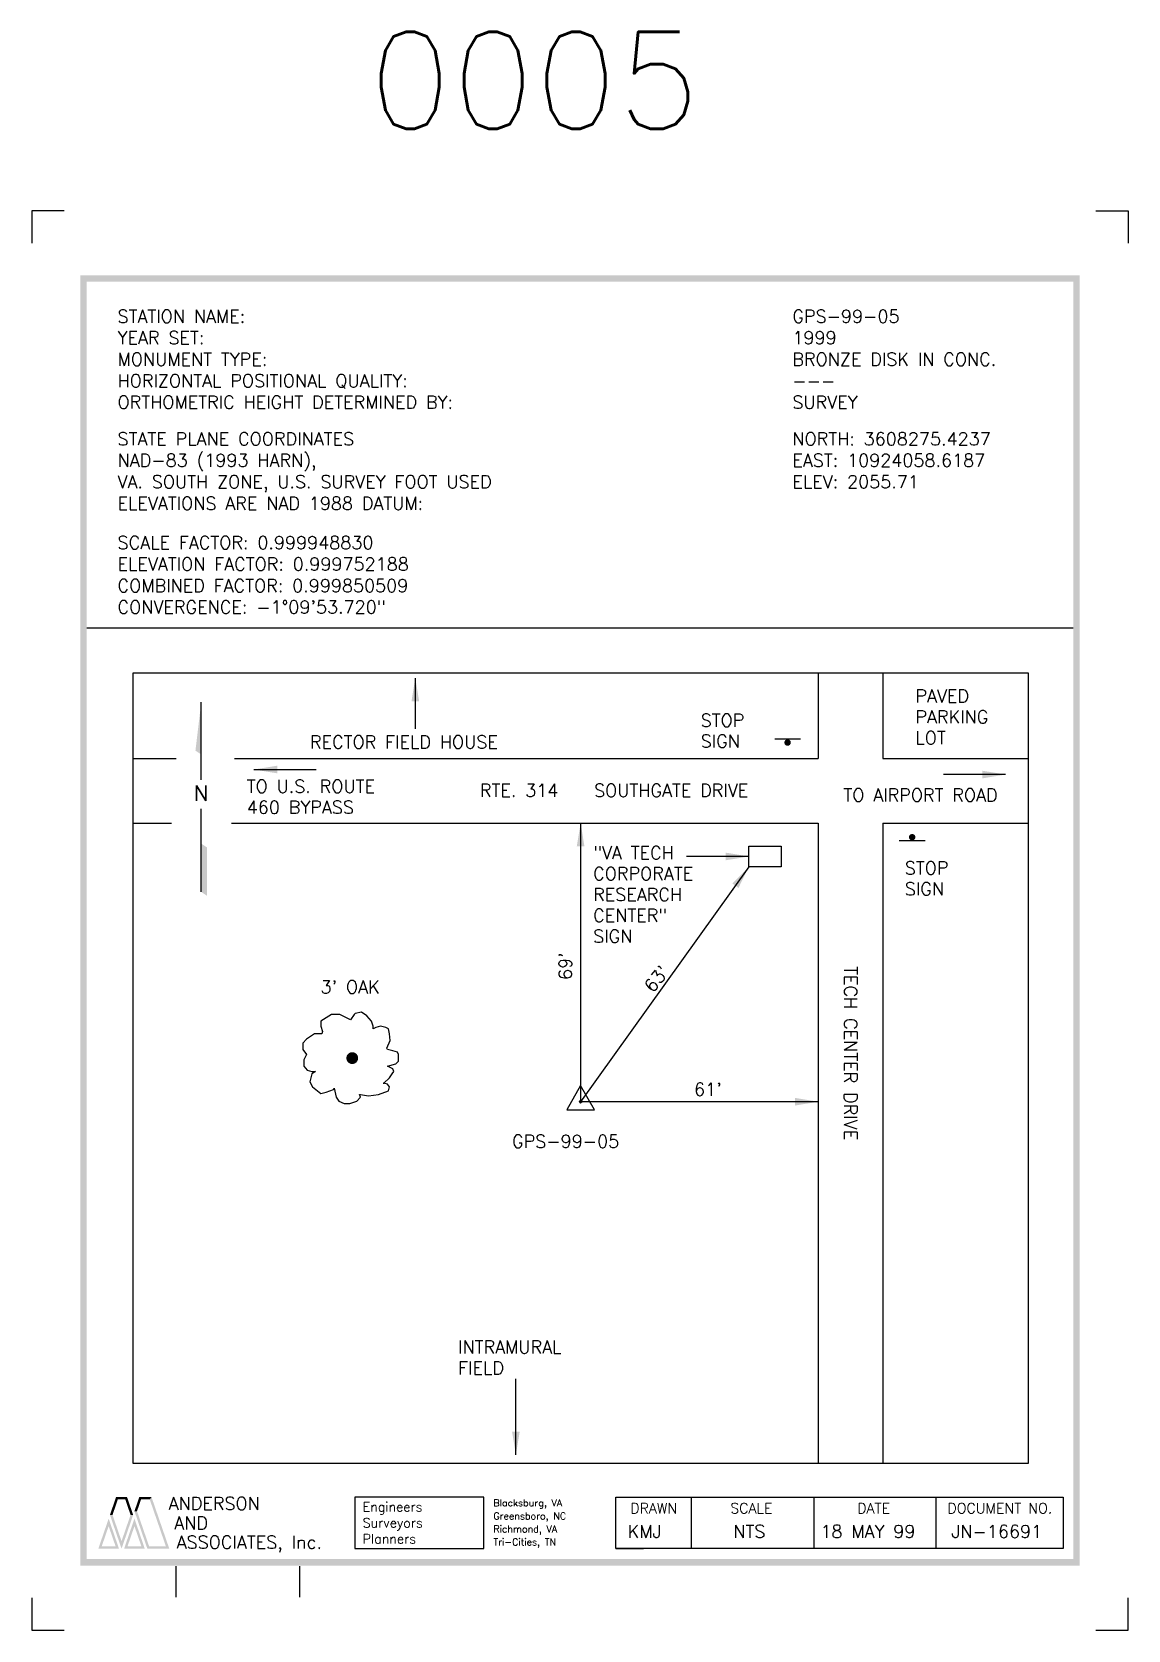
# Model space of a CAD drawing. Extents: x 8 to 108, y -27 to 17.
# Drawn here: x 60.65 to 69.15, y 4.22 to 16.6 of the extents above; entities that cross this region are included whole.
import ezdxf
from ezdxf.enums import TextEntityAlignment as Align

# ---------------------------------------------------------------- set-up
doc = ezdxf.new("R2010")
doc.units = 0
doc.header["$LTSCALE"] = 0.5
doc.header["$MEASUREMENT"] = 0
doc.linetypes.add('CENTER2', pattern=[1.125, 0.75, -0.125, 0.125, -0.125])
doc.layers.get('0').update_dxf_attribs({"linetype": 'CONTINUOUS'})
for name, color, linetype in [('DWGINFO', 7, 'CONTINUOUS'), ('MISC', 7, 'CONTINUOUS'), ('MON', 6, 'CONTINUOUS'), ('N-ARROW', 7, 'CONTINUOUS'), ('ROAD', 1, 'CONTINUOUS'), ('SHT1', 1, 'CONTINUOUS'), ('SHT7', 7, 'CONTINUOUS'), ('SHTTRIM', 7, 'CONTINUOUS'), ('TXT1', 1, 'CONTINUOUS'), ('TXT2', 2, 'CONTINUOUS'), ('TXT7', 7, 'CONTINUOUS')]:
    doc.layers.add(name, color=color, linetype=linetype)
doc.styles.add('SHT', font='romans.shx')
doc.styles.get("Standard").update_dxf_attribs({"font": 'ROMANS'})
doc.dimstyles.get("Standard").update_dxf_attribs({"dimtxt": 0.18, "dimasz": 0.18, "dimexe": 0.18, "dimexo": 0.0625, "dimgap": 0.09, "dimtad": 0, "dimtih": 1, "dimtoh": 1, "dimdec": 4, "dimzin": 0, "dimtxsty": 'STANDARD', "dimcen": 0.09, "dimazin": 3, "dimtfac": 1, "dimtdec": 4, "dimtofl": 0, "dimtmove": 0, "dimatfit": 3, "dimtolj": 1, "dimtzin": 0})

msp = doc.modelspace()

# ---------------------------------------------------------------- texts
at = {"layer": 'MON', "linetype": 'CONTINUOUS'}
for s, rotation, p in [("69'", 90, (64.839, 9.257)), ("63'", 51.2402, (65.469, 9.151))]:
    msp.add_text(s, height=0.1, rotation=rotation, dxfattribs=at).set_placement(p)
msp.add_text("61'", height=0.1, dxfattribs=at).set_placement((65.788, 8.359))
at = {"layer": 'MON'}
msp.add_text('GPS-99-05', height=0.1, dxfattribs=at).set_placement((64.376, 7.956))
at = {"layer": 'SHT1', "style": 'SHT'}
for s, p in [('ANDERSON', (61.713, 5.149)), (' AND', (61.688, 4.998)), ('  ASSOCIATES, Inc.', (61.638, 4.849))]:
    msp.add_text(s, height=0.1, dxfattribs=at).set_placement(p)
at = {"layer": 'SHT7', "style": 'SHT'}
for s, p in [('Engineers', (63.218, 5.137)), ('Surveyors', (63.218, 5.013)), ('Planners', (63.218, 4.889))]:
    msp.add_text(s, height=0.072, dxfattribs=at).set_placement(p)
at = {"layer": 'SHT7', "color": 7, "style": 'SHT'}
for s, p in [('Blacksburg, VA', (64.232, 5.177)), ('Greensboro, NC', (64.232, 5.076)), ('Richmond, VA', (64.232, 4.974)), ('Tri-Cities, TN', (64.232, 4.873))]:
    msp.add_text(s, height=0.05369, dxfattribs=at).set_placement(p)
at = {"layer": 'SHT7', "style": 'SHT'}
for s, p in [('DRAWN', (65.475, 5.122)), ('SCALE', (66.232, 5.122)), ('DATE', (67.18, 5.122)), ('DOCUMENT NO.', (68.159, 5.122))]:
    msp.add_text(s, height=0.08, dxfattribs=at).set_placement(p, align=Align.CENTER)
at = {"layer": 'TXT1'}
for s, p in [('STATION NAME:', (61.317, 14.351)), ('GPS-99-05', (66.55, 14.351)), ('YEAR SET:', (61.317, 14.185)), ('1999', (66.55, 14.185)), ('MONUMENT TYPE:', (61.317, 14.018)), ('BRONZE DISK IN CONC.', (66.55, 14.018)), ('HORIZONTAL POSITIONAL QUALITY:', (61.317, 13.851)), ('---', (66.55, 13.851)), ('ORTHOMETRIC HEIGHT DETERMINED BY:', (61.317, 13.685)), ('SURVEY', (66.55, 13.685)), ('STATE PLANE COORDINATES', (61.317, 13.401)), ('NORTH: 3608275.4237', (66.55, 13.401)), ('NAD-83 (1993 HARN),', (61.317, 13.235)), ('EAST: 10924058.6187', (66.55, 13.235)), ('VA. SOUTH ZONE, U.S. SURVEY FOOT USED', (61.317, 13.068)), ('ELEV: 2055.71', (66.55, 13.068)), ('ELEVATIONS ARE NAD 1988 DATUM:', (61.317, 12.901)), ('SCALE FACTOR: 0.999948830', (61.317, 12.597)), ('ELEVATION FACTOR: 0.999752188', (61.317, 12.43)), ('COMBINED FACTOR: 0.999850509', (61.317, 12.263)), ('CONVERGENCE: -1%%d09\'53.720"', (61.317, 12.097)), ('KMJ', (65.273, 4.932)), ('NTS', (66.092, 4.932)), ('18 MAY 99', (66.767, 4.932)), ('JN-16691', (67.784, 4.932))]:
    msp.add_text(s, height=0.1, dxfattribs=at).set_placement(p)
at = {"layer": 'TXT2'}
msp.add_text('0005', height=0.75, dxfattribs=at).set_placement((63.265, 15.855))
at = {"layer": 'TXT2', "linetype": 'CONTINUOUS'}
msp.add_text('RTE. 314   SOUTHGATE DRIVE', height=0.1, dxfattribs=at).set_placement((64.127, 10.676))
msp.add_text('TECH CENTER DRIVE', height=0.1, rotation=270, dxfattribs=at).set_placement((66.952, 9.364))
at = {"layer": 'TXT7', "linetype": 'CONTINUOUS'}
for s, p in [('PAVED', (67.504, 11.408)), ('STOP', (65.839, 11.219)), ('PARKING', (67.504, 11.246)), ('RECTOR FIELD HOUSE', (62.809, 11.051)), ('SIGN', (65.839, 11.058)), ('LOT', (67.504, 11.084)), ('TO U.S. ROUTE', (62.319, 10.708)), ('TO AIRPORT ROAD', (66.946, 10.64)), ('460 BYPASS', (62.319, 10.546)), ('"VA TECH', (65.005, 10.193)), ('STOP', (67.422, 10.075)), ('CORPORATE', (65.005, 10.031)), ('RESEARCH', (65.005, 9.869)), ('SIGN', (67.422, 9.913)), ('CENTER"', (65.005, 9.707)), ('SIGN', (65.005, 9.546)), ("3' OAK", (62.891, 9.153)), ('INTRAMURAL ', (63.958, 6.362)), ('FIELD', (63.958, 6.2))]:
    msp.add_text(s, height=0.1, dxfattribs=at).set_placement(p)

# ---------------------------------------------------------------- blocks, each defined once
blk = doc.blocks.new('DWGINFO')
for p, q in [((2.602, 1.704), (2.602, 2.004)), ((3.802, 1.704), (3.802, 2.004))]:
    blk.add_line(p, q)
at = {"flags": 2}
blk.add_attdef('DWGNAME', text='', height=0.1, dxfattribs=at).set_placement((2.502, 1.804), align=Align.RIGHT)
blk.add_attdef('DWGEDITDATE', text='', height=0.1, dxfattribs=at).set_placement((3.202, 1.804), align=Align.CENTER)
blk.add_attdef('DWGBY', (3.902, 1.804), '', height=0.1, dxfattribs=at)
blk = doc.blocks.new('NEWLOGOSOLID', base_point=(1, 1))
for points in [[(1.225, 1.653447), (1.275, 1.653447), (1.344328, 2), (1.377972, 1.9525)], [(1.344328, 2), (1.377972, 1.9525), (1.555672, 2), (1.522028, 1.9525)], [(1.555672, 2), (1.522028, 1.9525), (1.675, 1.653447), (1.625, 1.653447)], [(1.7, 1.726053), (1.75, 1.726053), (1.794328, 2), (1.827972, 1.9525)], [(1.794328, 2), (1.827972, 1.9525), (2.030672, 2), (1.997028, 1.9525)], [(2.030672, 2), (1.997028, 1.9525), (2.375, 1), (2.308644, 1.0475)], [(1, 1), (1.066356, 1.0475), (1.2, 1.580842), (1.2, 1.435632)], [(1.2, 1.580842), (1.2, 1.435632), (1.4, 1), (1.333644, 1.0475)], [(1.45, 1), (1.45, 1.145211), (1.225, 1.653447), (1.275, 1.653447)], [(1.675, 1.653447), (1.625, 1.653447), (1.45, 1), (1.45, 1.145211)], [(1.5, 1), (1.566356, 1.0475), (1.7, 1.580842), (1.7, 1.435632)], [(1.95, 1), (1.983644, 1.0475), (1.7, 1.726053), (1.75, 1.726053)], [(1.7, 1.580842), (1.7, 1.435632), (1.9, 1), (1.833644, 1.0475)], [(1.4, 1), (1.333644, 1.0475), (1, 1), (1.066356, 1.0475)], [(1.9, 1), (1.833644, 1.0475), (1.5, 1), (1.566356, 1.0475)], [(2.375, 1), (2.308644, 1.0475), (1.95, 1), (1.983644, 1.0475)]]:
    blk.add_solid(points)
blk = doc.blocks.new('SP-SIGN')
blk.add_line((-0.1, 0.02903), (0.1, 0.02903))
at = {"const_width": 0.025}
blk.add_lwpolyline([(-0.0125, 0, 1), (0.0125, 0, 1)], format="xyb", close=True, dxfattribs=at)
blk = doc.blocks.new('SP-HORIZ')
blk.add_lwpolyline([(0, 0.0625), (-0.0541, -0.0312), (0.0541, -0.0312)], close=True)
at = {"const_width": 0.005}
blk.add_lwpolyline([(-0.0025, 0, 1), (0.0025, 0, 1)], format="xyb", close=True, dxfattribs=at)
blk.add_circle((0, 0), 0.005)
blk = doc.blocks.new('N-ARROW')
for p, q in [((0, 0.14), (0, 0.94)), ((0, -1.02), (0, -0.16))]:
    blk.add_line(p, q)
for points in [[(0, 0.4), (-0.06, 0.44), (0, 0.94)], [(0, -1.02), (0.06, -1.06), (0, -0.52), (0.06, -0.56)]]:
    blk.add_solid(points)
blk.add_text('N', height=0.16).set_placement((0, 0), align=Align.MIDDLE)

# ---------------------------------------------------------------- linework, layer by layer
at = {"color": 4}
msp.add_lwpolyline([(63.124, 8.948), (63.04, 8.988), (62.977, 8.988), (62.893, 8.938), (62.893, 8.898), (62.907, 8.858), (62.9, 8.838), (62.844, 8.838), (62.781, 8.798), (62.754, 8.768), (62.754, 8.718), (62.781, 8.678), (62.781, 8.678), (62.761, 8.638), (62.761, 8.588), (62.788, 8.558), (62.823, 8.548), (62.851, 8.548), (62.823, 8.528), (62.809, 8.468), (62.83, 8.428), (62.893, 8.378), (62.935, 8.388), (62.991, 8.408), (62.998, 8.418), (63.012, 8.348), (63.033, 8.318), (63.075, 8.298), (63.117, 8.298), (63.173, 8.318), (63.201, 8.348), (63.194, 8.368), (63.201, 8.368), (63.264, 8.358), (63.341, 8.368), (63.418, 8.398), (63.425, 8.428), (63.411, 8.448), (63.376, 8.458), (63.383, 8.458), (63.425, 8.498), (63.446, 8.528), (63.46, 8.548), (63.453, 8.568), (63.432, 8.578), (63.411, 8.588), (63.474, 8.608), (63.495, 8.628), (63.495, 8.678), (63.488, 8.698), (63.453, 8.708), (63.411, 8.718), (63.404, 8.728), (63.432, 8.788), (63.425, 8.838), (63.418, 8.878), (63.397, 8.888), (63.355, 8.898), (63.32, 8.888), (63.299, 8.878), (63.299, 8.878), (63.299, 8.898), (63.285, 8.938), (63.25, 8.978), (63.208, 9.008), (63.159, 8.998), (63.152, 8.988)], close=True, dxfattribs=at)
at = {"color": 4, "const_width": 0.0454}
msp.add_lwpolyline([(63.114, 8.651, 1), (63.16, 8.651, 1)], format="xyb", close=True, dxfattribs=at)
at = {"layer": 'MISC', "linetype": 'CONTINUOUS'}
msp.add_lwpolyline([(66.213, 10.293), (66.464, 10.293), (66.464, 10.134), (66.213, 10.134)], close=True, dxfattribs=at)
at = {"layer": 'ROAD', "linetype": 'CONTINUOUS'}
for p, q in [((66.751, 11.638), (66.751, 10.973)), ((67.251, 11.638), (67.251, 10.973)), ((61.438, 10.973), (61.771, 10.973)), ((62.225, 10.973), (66.751, 10.973)), ((67.251, 10.973), (68.379, 10.973)), ((61.438, 10.473), (61.736, 10.473)), ((62.2, 10.473), (66.751, 10.473)), ((66.751, 10.473), (66.751, 5.51)), ((67.251, 10.473), (68.379, 10.473)), ((67.251, 10.473), (67.251, 5.51))]:
    msp.add_line(p, q, dxfattribs=at)
msp.add_lwpolyline([(61.438, 11.638), (68.379, 11.638), (68.379, 5.51), (61.438, 5.51)], close=True, dxfattribs=at)
at = {"layer": 'SHT1'}
for p, q in [((65.769, 4.849), (65.769, 5.249)), ((66.718, 4.849), (66.718, 5.249)), ((67.666, 4.849), (67.666, 5.249))]:
    msp.add_line(p, q, dxfattribs=at)
for points in [[(63.158, 4.849), (64.158, 4.849), (64.158, 5.249), (63.158, 5.249), (63.158, 4.849)], [(65.182, 5.249), (65.182, 5.249), (65.352, 5.249)], [(65.182, 4.849), (65.395, 4.849)]]:
    msp.add_lwpolyline(points, dxfattribs=at)
msp.add_lwpolyline([(65.182, 5.249), (68.651, 5.249), (68.651, 4.849), (65.182, 4.849)], close=True, dxfattribs=at)
for points in [[(61.028, 14.718), (68.778, 14.718), (61.028, 14.668), (68.778, 14.668)], [(61.028, 14.668), (61.078, 14.668), (61.028, 4.768), (61.078, 4.768)], [(68.728, 14.668), (68.778, 14.668), (68.728, 4.768), (68.778, 4.768)], [(61.028, 4.768), (68.778, 4.768), (61.028, 4.718), (68.778, 4.718)]]:
    msp.add_solid(points, dxfattribs=at)
at = {"layer": 'SHTTRIM'}
for p, q in [((60.903, 15.218), (60.653, 15.218)), ((60.653, 15.218), (60.653, 14.968)), ((68.903, 15.218), (69.153, 15.218)), ((69.153, 15.218), (69.153, 14.968))]:
    msp.add_line(p, q, dxfattribs=at)
for points in [[(60.653, 4.468), (60.653, 4.218), (60.903, 4.218)], [(68.903, 4.218), (69.153, 4.218), (69.153, 4.468)]]:
    msp.add_lwpolyline(points, dxfattribs=at)
at = {"layer": 'TXT1'}
msp.add_line((61.078, 11.986), (68.728, 11.986), dxfattribs=at)

# ---------------------------------------------------------------- block references
at = {"layer": 'DWGINFO', "xscale": 0.8, "yscale": 0.8, "zscale": 0.8}
msp.add_blockref('DWGINFO', (59.69, 3.109), dxfattribs=at)
at = {"layer": 'MISC', "linetype": 'CONTINUOUS'}
msp.add_blockref('SP-SIGN', (66.513, 11.097), dxfattribs=at)
at = {"layer": 'MISC', "linetype": 'CONTINUOUS', "rotation": 180}
msp.add_blockref('SP-SIGN', (67.479, 10.363), dxfattribs=at)
at = {"layer": 'MON', "linetype": 'CONTINUOUS', "xscale": 2, "yscale": 2, "zscale": 2}
msp.add_blockref('SP-HORIZ', (64.908, 8.313), dxfattribs=at)
at = {"layer": 'N-ARROW', "linetype": 'CENTER2', "xscale": 0.75, "yscale": 0.75, "zscale": 0.75}
msp.add_blockref('N-ARROW', (61.966, 10.704), dxfattribs=at)
at = {"layer": 'SHT1', "xscale": 0.4, "yscale": 0.4, "zscale": 0.4}
msp.add_blockref('NEWLOGOSOLID', (61.168, 4.849), dxfattribs=at)

msp.set_redraw_order([(e.dxf.handle, doc.entitydb.next_handle()) for e in msp.query("TEXT MTEXT ATTDEF DIMENSION ARC_DIMENSION")])  # texts and dimensions are drawn at this point

# ---------------------------------------------------------------- leaders
at = {"layer": 'MON', "linetype": 'CONTINUOUS'}
for points in [[(64.908, 10.473), (64.908, 8.313)], [(66.213, 10.134), (64.908, 8.313)], [(66.751, 8.313), (64.908, 8.313)]]:
    msp.add_leader(points, dimstyle='STANDARD', dxfattribs=at)
at = {"layer": 'TXT7', "linetype": 'CONTINUOUS'}
for points in [[(63.626, 11.597), (63.626, 11.204)], [(62.375, 10.888), (62.857, 10.888)], [(68.204, 10.849), (67.722, 10.849)], [(66.213, 10.214), (65.73, 10.214)], [(64.406, 5.576), (64.406, 6.164)]]:
    msp.add_leader(points, dimstyle='STANDARD', dxfattribs=at)

doc.saveas('drawing.dxf')
